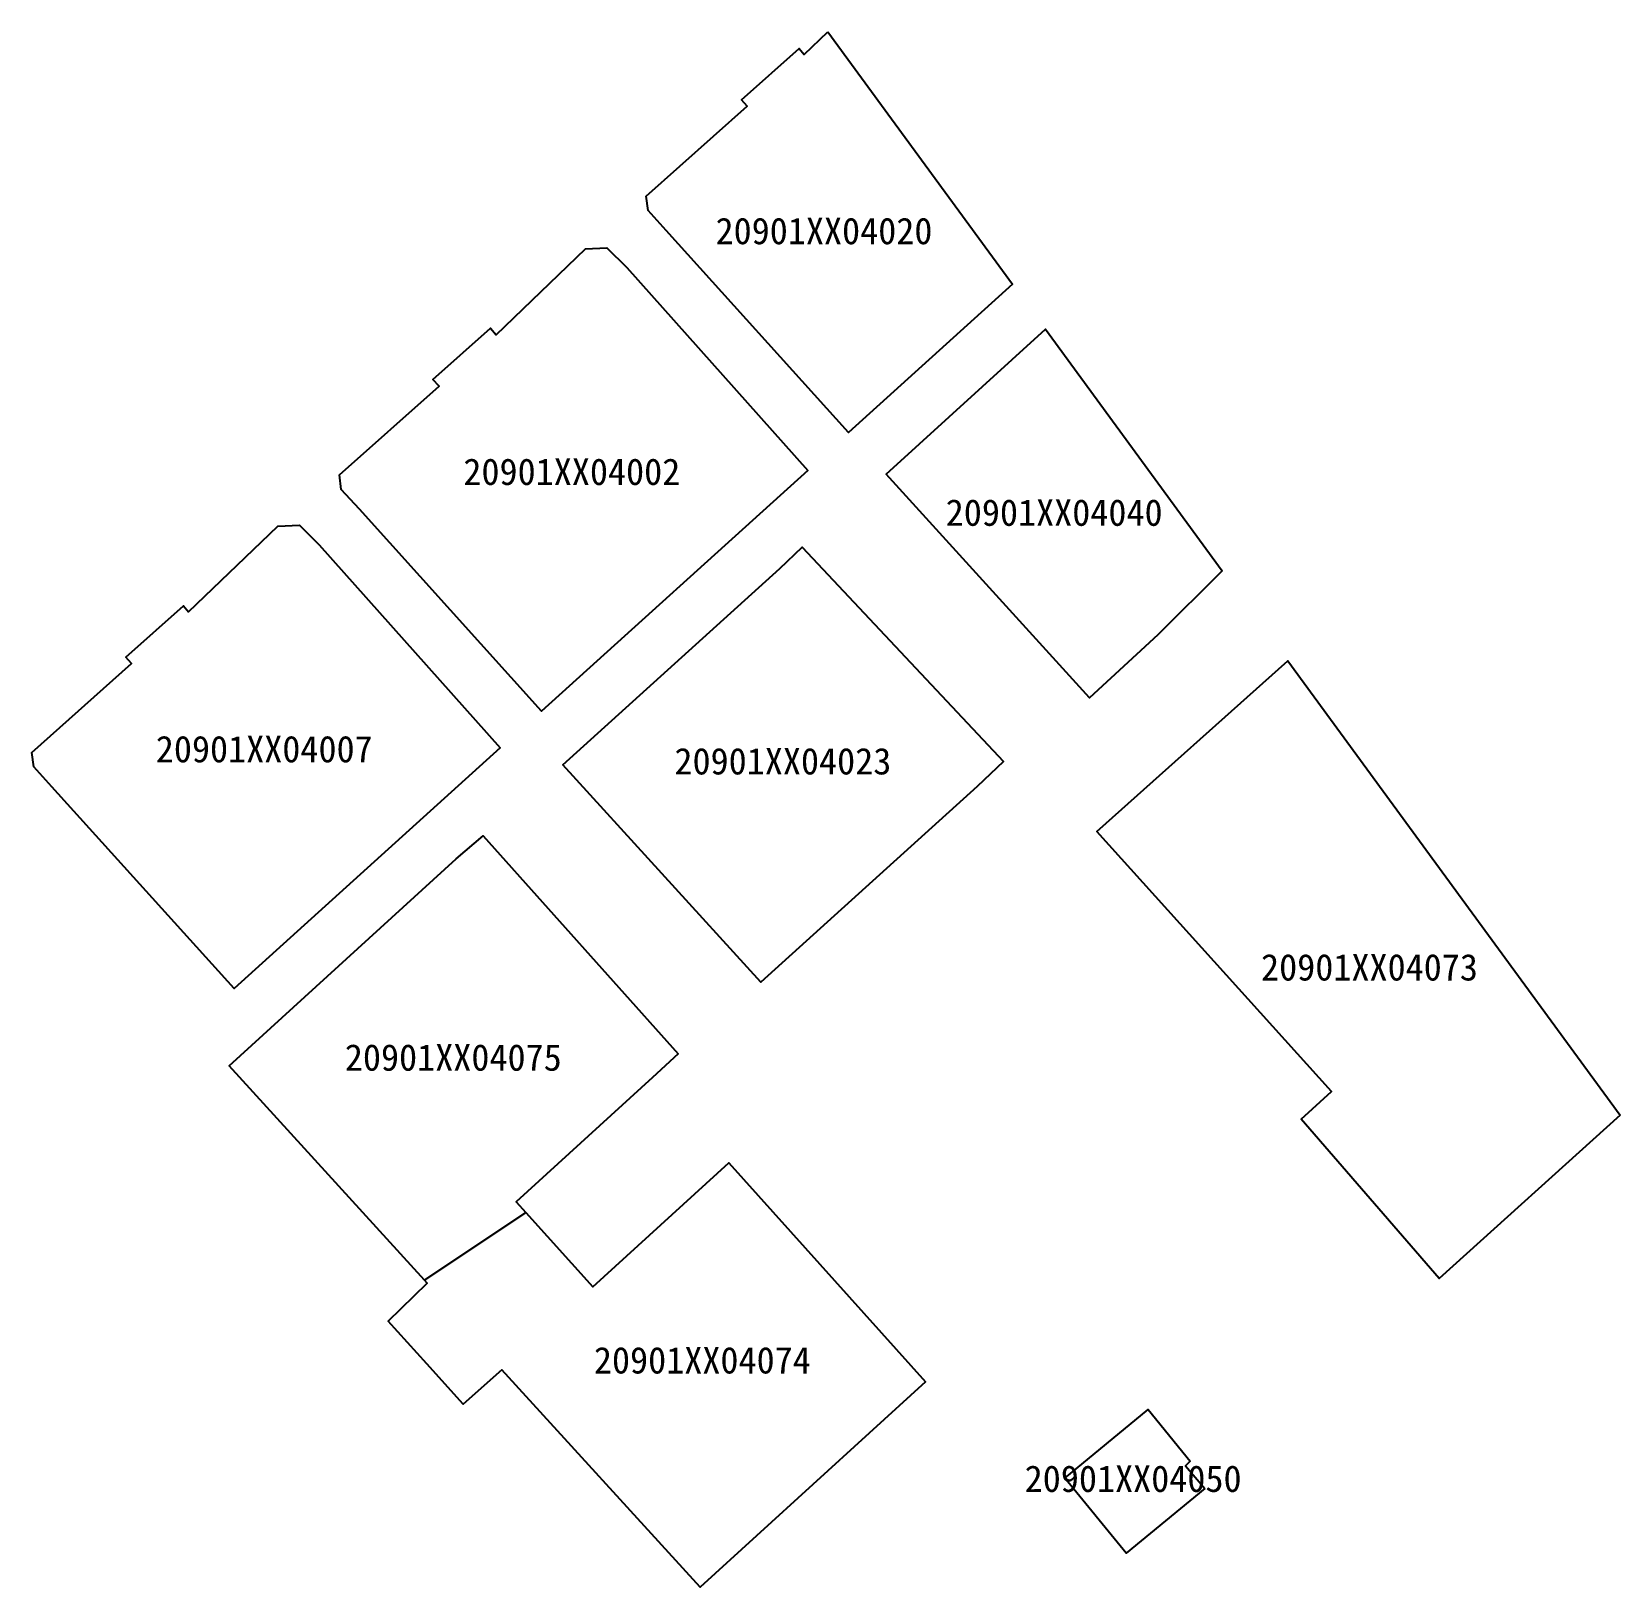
# Model space of a CAD drawing. Header units: inches. Extents: x 95398 to 167335, y 13830 to 47722.
# Drawn here: x 126144.1 to 126198.8, y 26298.9 to 26352.4 of the extents above; entities that cross this region are included whole.
import ezdxf
from ezdxf.enums import TextEntityAlignment as Align

# ---------------------------------------------------------------- set-up
doc = ezdxf.new("R2010")
doc.units = ezdxf.units.IN
doc.header["$MEASUREMENT"] = 0
doc.layers.add('一级水源保护区', color=7, linetype='Continuous')
doc.layers.add('一级水源保护区内违法建筑', color=7, linetype='Continuous')
doc.styles.add('宋体', font='')
doc.styles.get('宋体').set_extended_font_data('宋体')

msp = doc.modelspace()

# ---------------------------------------------------------------- texts
at = {"layer": '一级水源保护区内违法建筑', "color": 18, "true_color": 0x000000, "style": '宋体'}
for s, p in [('20901XX04020', (126171.388, 26344.8162)), ('20901XX04002', (126162.7106, 26336.5307)), ('20901XX04040', (126179.3096, 26335.1249)), ('20901XX04007', (126152.1252, 26326.9855)), ('20901XX04023', (126169.9735, 26326.5683)), ('20901XX04073', (126190.1615, 26319.4755)), ('20901XX04075', (126158.6311, 26316.3723)), ('20901XX04074', (126167.2021, 26305.9522)), ('20901XX04050', (126182.0268, 26301.8762))]:
    msp.add_text(s, height=0.914402, dxfattribs=at).set_placement(p, align=Align.BOTTOM_CENTER)

# ---------------------------------------------------------------- linework, layer by layer
at = {"layer": '一级水源保护区', "color": 1, "linetype": 'Continuous', "lineweight": 25}
for points in [[(126171.5257, 26352.4019), (126177.8755, 26343.7176), (126172.2267, 26338.6153), (126165.9609, 26345.5605), (126165.3359, 26346.2481), (126165.2735, 26346.7421), (126168.7501, 26349.8439), (126168.5547, 26350.0627), (126170.5391, 26351.8243), (126170.7109, 26351.6191)], [(126164.6017, 26344.2931), (126170.8283, 26337.2989), (126161.6641, 26329.0195), (126155.3985, 26335.9669), (126154.7735, 26336.6523), (126154.7109, 26337.1485), (126158.1407, 26340.2031), (126157.9297, 26340.4355), (126159.9141, 26342.1973), (126160.1017, 26341.9767), (126163.1797, 26344.9355), (126163.9141, 26344.9629)], [(126182.8751, 26331.6505), (126180.5313, 26329.4785), (126173.5235, 26337.1739), (126179.0061, 26342.1714), (126185.0943, 26333.8449)], [(126154.0157, 26334.7481), (126160.2423, 26327.7539), (126151.0859, 26319.4767), (126144.8205, 26326.4219), (126144.1953, 26327.1075), (126144.1251, 26327.6035), (126147.5625, 26330.6603), (126147.3595, 26330.8809), (126149.3437, 26332.6427), (126149.5235, 26332.4337), (126152.5937, 26335.3927), (126153.3359, 26335.4181)], [(126176.6641, 26326.4259), (126169.2187, 26319.6915), (126162.3985, 26327.1719), (126169.8673, 26333.9337), (126170.6407, 26334.6699), (126177.5625, 26327.2891)], [(126198.7902, 26315.1137), (126192.5625, 26309.4961), (126187.8047, 26314.9805), (126188.8517, 26315.9277), (126180.7735, 26324.8809), (126187.3513, 26330.7581)], [(126161.1285, 26311.7655), (126157.6375, 26309.4381), (126150.9141, 26316.8203), (126158.7265, 26323.9415), (126159.6641, 26324.7325), (126166.3749, 26317.2247), (126165.4923, 26316.4141), (126160.7969, 26312.1329)], [(126157.6375, 26309.4381), (126161.1285, 26311.7655), (126163.4375, 26309.2071), (126168.1173, 26313.4727), (126174.8829, 26305.9453), (126167.1251, 26298.8711), (126160.3047, 26306.3517), (126158.9687, 26305.1759), (126157.7187, 26306.5645), (126156.3907, 26308.0333), (126157.7267, 26309.3399)], [(126184.4923, 26302.2715), (126181.7891, 26300.0469), (126179.6719, 26302.6251), (126182.5391, 26304.9845), (126183.9923, 26303.2109), (126183.8281, 26303.0509)]]:
    msp.add_lwpolyline(points, close=True, dxfattribs=at)

msp.set_redraw_order([(e.dxf.handle, doc.entitydb.next_handle()) for e in msp.query("TEXT MTEXT ATTDEF DIMENSION ARC_DIMENSION")])  # texts and dimensions are drawn at this point

doc.saveas('drawing.dxf')
